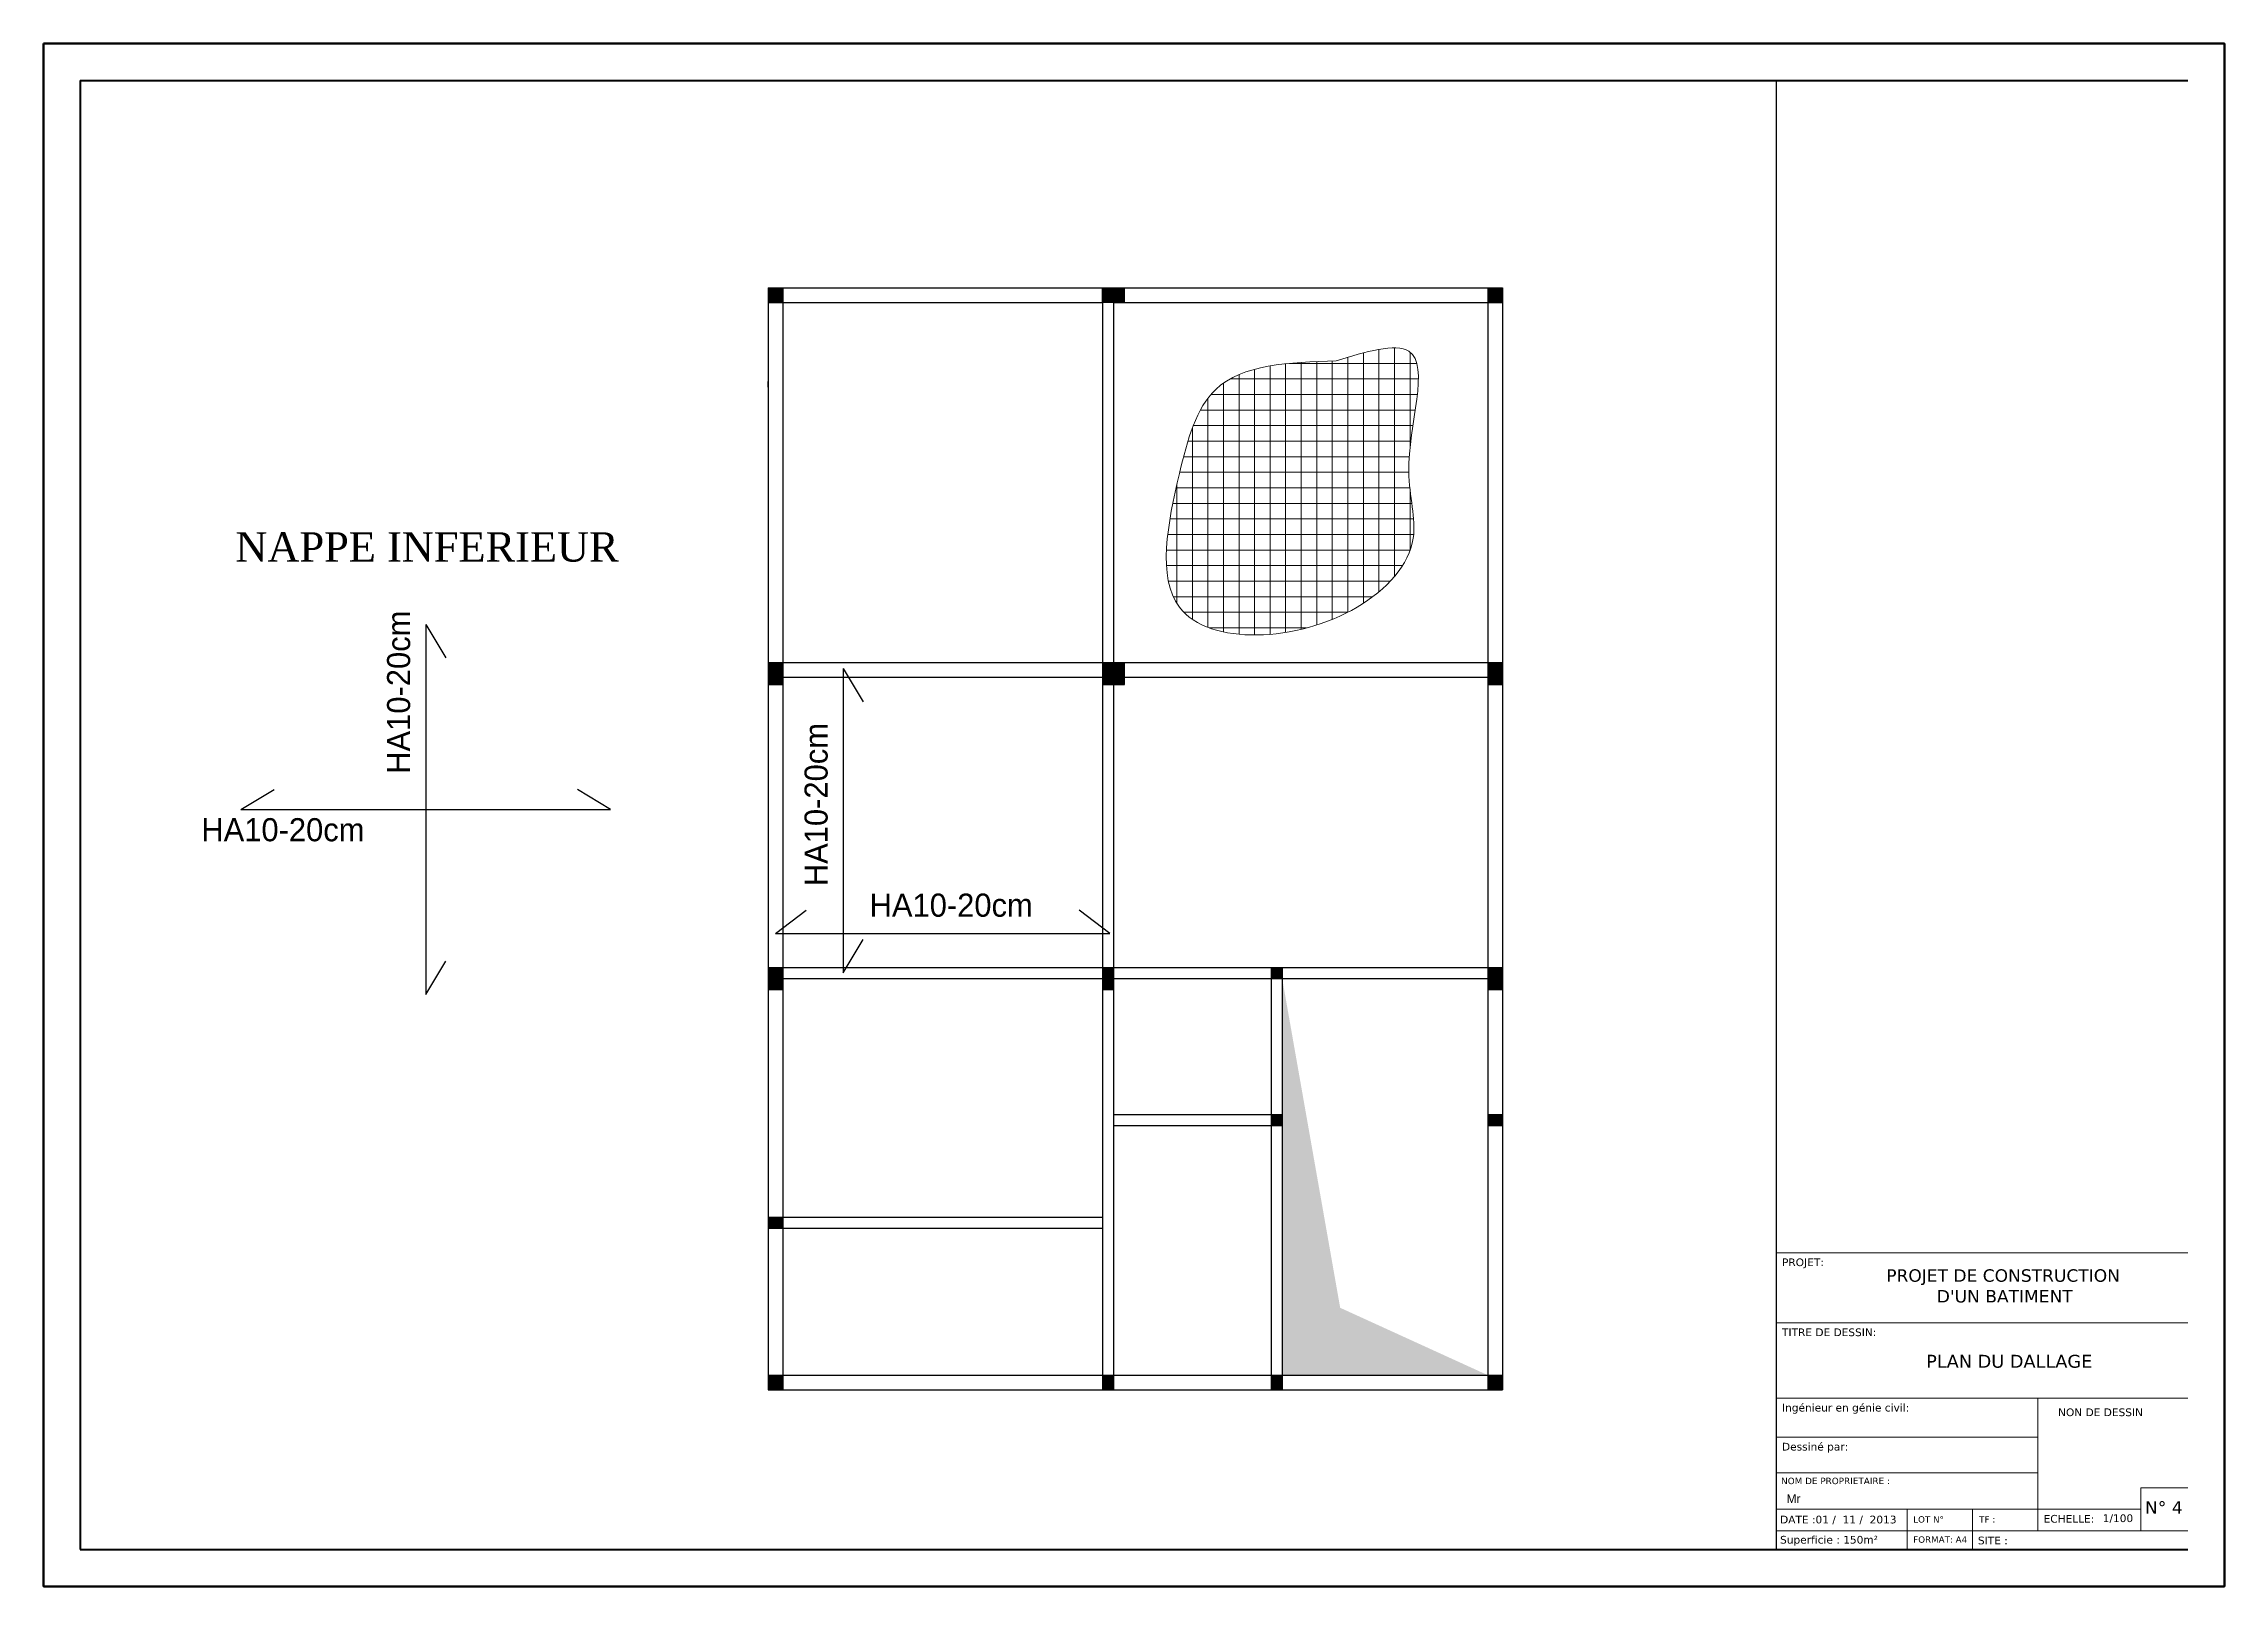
# Model space of a CAD drawing. Extents: x -110 to 3211, y -163 to 893.
# Drawn here: x 223.08 to 252.78, y 25.41 to 46.41 of the extents above; entities that cross this region are included whole.
import ezdxf

# ---------------------------------------------------------------- set-up
doc = ezdxf.new("R2010")
doc.units = 0
doc.header["$LTSCALE"] = 0.8
doc.header["$MEASUREMENT"] = 0
doc.layers.get('0').update_dxf_attribs({"color": 5, "linetype": 'CONTINUOUS'})
for name, color, linetype in [('COMBLDG', 7, 'CONTINUOUS'), ('DIM', 1, 'CONTINUOUS'), ('Layer2', 1, 'CONTINUOUS'), ('PIPE', 50, 'CONTINUOUS'), ('POWER', 5, 'CONTINUOUS'), ('WALL', 6, 'CONTINUOUS')]:
    doc.layers.add(name, color=color, linetype=linetype)
doc.layers.add('DETAIL', color=1, linetype='CONTINUOUS', lineweight=35)

msp = doc.modelspace()

# ---------------------------------------------------------------- texts
at = {"layer": 'COMBLDG', "color": 7, "lineweight": 9, "attachment_point": 1}
for s, insert, char_height, width in [('{\\fVerdana|b0|i0|c0|p34;\\C55;PROJET:}', (246.755, 29.871, -0.147), 0.10489, 11.75043), ("\\pi1.5704;{\\fVerdana|b0|i0|c0|p34;PROJET DE CONSTRUCTION \\P\\pi2.259;D'UN BATIMENT }", (246.604, 29.723, 0.603), 0.16932, 6.38547), ('{\\fVerdana|b0|i0|c0|p34;\\C55;TITRE DE DESSIN:}', (246.755, 28.918, -0.147), 0.10489, 11.75043), ('{\\fVerdana|b0|i0|c0|p34;PLAN DU DALLAGE}', (248.718, 28.559, -0.663), 0.17573, 5.65342), ('{\\fVerdana|b0|i0|c0|p34;\\C55;Ingénieur en génie civil:}', (246.755, 27.892, -0.147), 0.10489, 11.75043), ('{\\fVerdana|b0|i0|c0|p34;NON DE DESSIN}', (250.515, 27.829, -0.478), 0.10489, 11.75043), ('{\\fVerdana|b0|i0|c0|p34;\\C55;Dessiné par:}', (246.755, 27.361, -0.323), 0.10489, 11.75043), ('{\\fVerdana|b0|i0|c0|p34;\\C55;NOM DE PROPRIETAIRE :}', (246.743, 26.886, -0.094), 0.08772, 9.82617), ('{\\fArial|b0|i0|c0|p34; \\fColonna MT|b0|i0|c0|p82; \\H1.143x;Mr }', (246.739, 26.66, -0.176), 0.10489, 11.75043), ('{\\fVerdana|b0|i0|c0|p34;N° 4}', (251.698, 26.566, -0.12), 0.1704, 19.08879), ('{\\fVerdana|b0|i0|c0|p34;DATE :01 /  11 /  2013}', (246.729, 26.369, -0.323), 0.10489, 11.75043), ('{\\fVerdana|b0|i0|c0|p34;LOT N° }', (248.542, 26.362, -0.228), 0.08651, 9.69138), ('{\\fVerdana|b0|i0|c0|p34;TF : }', (249.44, 26.362, -0.267), 0.08651, 9.69138), ('{\\fVerdana|b0|i0|c0|p34;ECHELLE:}', (250.318, 26.379, -0.668), 0.10489, 11.75043), ('{\\fVerdana|b0|i0|c0|p34;1/100}', (251.123, 26.387, -0.565), 0.10489, 11.75043), ('{\\fVerdana|b0|i0|c0|p34;Superficie : 150m²}', (246.729, 26.094, -0.32), 0.10489, 11.75043), ('{\\fVerdana|b0|i0|c0|p34;FORMAT: A4}', (248.542, 26.087, -0.264), 0.08651, 9.69138), ('{\\fVerdana|b0|i0|c0|p34;SITE : }', (249.423, 26.084, -0.323), 0.10489, 11.75043)]:
    msp.add_mtext(s, dxfattribs=dict(at, insert=insert, char_height=char_height, width=width))
at = {"layer": 'DETAIL', "color": 7, "linetype": 'ByBlock', "lineweight": -3, "insert": (225.692, 39.756), "char_height": 0.4, "width": 5.48057, "attachment_point": 1}
msp.add_mtext('{\\fTimes New Roman|b0|i0|c0|p18;\\C6;NAPPE INFERIEUR}', dxfattribs=at)
at = {"layer": 'DETAIL', "color": 1, "linetype": 'ByBlock', "lineweight": -3, "char_height": 0.3146, "width": 0.56674, "attachment_point": 1, "rotation": 90}
for insert in [(227.757, 36.468), (233.443, 34.938)]:
    msp.add_mtext('HA10-20cm', dxfattribs=dict(at, insert=insert))
at = {"layer": 'DETAIL', "linetype": 'ByBlock', "lineweight": -3, "insert": (234.329, 34.837), "char_height": 0.31465, "width": 0.56674, "attachment_point": 1}
msp.add_mtext('{\\C1;HA10-20cm}', dxfattribs=at)
at = {"layer": 'DIM', "linetype": 'ByBlock', "lineweight": -3, "insert": (225.228, 35.864), "char_height": 0.31465, "width": 0.56674, "attachment_point": 1}
msp.add_mtext('{\\C1;HA10-20cm}', dxfattribs=at)

# ---------------------------------------------------------------- hatches: boundary and pattern name
at = {"layer": 'Layer2', "linetype": 'ByBlock', "lineweight": 13}
h = msp.add_hatch(dxfattribs=at)
h.set_pattern_fill('NET', scale=1.694251, style=0)
h.set_pattern_definition([(0, (299.29416, -39.69325), (0, 0.21178143), []), (90, (299.29416, -39.69325), (-0.21178143, 1e-17), [])])
edge = h.paths.add_edge_path()
edge.add_spline(control_points=[(240.683, 42.09), (240.044, 42.067), (238.933, 42.026), (238.488, 40.391), (238.049, 38.152), (240.764, 38.295), (241.906, 39.567), (241.497, 40.751), (242.154, 42.535), (241.087, 42.212), (240.683, 42.09)], knot_values=[0, 0, 0, 0, 0.994728, 1.730218, 2.804402, 4.232959, 4.94734, 5.483813, 6.450585, 7.039415, 7.039415, 7.039415, 7.039415], degree=3, periodic=0)

# ---------------------------------------------------------------- linework, layer by layer
at = {"color": 5, "lineweight": 40}
for p, q in [((223.58, 45.907), (252.28, 45.907)), ((223.58, 45.907), (223.58, 25.907)), ((223.58, 25.907), (252.28, 25.907))]:
    msp.add_line(p, q, dxfattribs=at)
at = {"color": 5, "lineweight": 100}
msp.add_lwpolyline([(223.08, 46.407), (252.78, 46.407), (252.78, 25.407), (223.08, 25.407)], close=True, dxfattribs=at)
at = {"layer": 'COMBLDG', "color": 7, "lineweight": 30}
msp.add_line((246.681, 25.907), (246.681, 45.907), dxfattribs=at)
at = {"layer": 'COMBLDG', "color": 7, "lineweight": 9}
for p, q in [((246.681, 29.949, 0.176), (252.28, 29.949, -0.565)), ((246.681, 28.996, 0.176), (252.28, 28.996, -0.565)), ((246.681, 27.97, 0.176), (252.28, 27.97, -0.565)), ((250.238, 27.97, -0.295), (250.238, 26.162, -0.532)), ((246.681, 27.439, 0), (250.238, 27.439, -0.47)), ((246.681, 26.951, 0.176), (250.238, 26.951, -0.295)), ((251.641, 26.75, -1.065), (252.28, 26.75, -1.13)), ((251.641, 26.75, 0), (251.641, 26.162, 0)), ((246.681, 26.456), (251.641, 26.456, -0.5)), ((248.459, 26.456, 0.039), (248.459, 25.907, -0.033)), ((249.348, 25.907, 0), (249.348, 26.456, 0)), ((246.681, 26.162, 0), (252.28, 26.162))]:
    msp.add_line(p, q, dxfattribs=at)
at = {"layer": 'DETAIL', "color": 5, "linetype": 'Continuous', "lineweight": -3}
for p, q in [((228.284, 38.5), (228.284, 33.465)), ((228.284, 38.5), (228.557, 38.048)), ((233.97, 37.899), (233.97, 33.76)), ((233.97, 37.899), (234.243, 37.448)), ((233.97, 33.76), (234.243, 34.212)), ((228.284, 33.465), (228.557, 33.917))]:
    msp.add_line(p, q, dxfattribs=at)
at = {"layer": 'DETAIL', "color": 3, "linetype": 'ByBlock', "lineweight": -3}
for p, q in [((225.767, 35.982), (226.218, 36.256)), ((230.801, 35.982), (230.35, 36.256)), ((225.767, 35.982), (230.801, 35.982)), ((233.048, 34.292), (233.467, 34.613)), ((237.599, 34.292), (237.181, 34.613)), ((233.048, 34.292), (237.599, 34.292))]:
    msp.add_line(p, q, dxfattribs=at)
at = {"layer": 'Layer2', "color": 5, "linetype": 'ByBlock', "lineweight": 13}
msp.add_spline([(240.683, 42.09), (239.043, 41.7), (238.549, 40.556), (238.549, 38.736), (240.969, 38.736), (241.733, 39.675), (241.672, 40.582), (241.672, 42.22), (240.683, 42.09)], degree=3, dxfattribs=at)
at = {"layer": 'PIPE', "color": 7, "ltscale": 0.8}
msp.add_solid([(239.948, 28.282), (242.748, 28.282), (239.948, 33.682), (240.738, 29.199)], dxfattribs=at)
at = {"layer": 'POWER', "ltscale": 0.8}
for p, q in [((237.649, 42.882), (237.499, 42.882)), ((242.748, 42.882), (242.948, 42.882))]:
    msp.add_line(p, q, dxfattribs=at)
for points in [[(232.948, 42.882), (233.148, 42.882), (232.948, 43.082), (233.148, 43.082)], [(237.499, 42.882), (237.799, 42.882), (237.499, 43.082), (237.799, 43.082)], [(242.748, 42.882), (242.948, 42.882), (242.748, 43.082), (242.948, 43.082)], [(232.948, 37.682), (233.148, 37.682), (232.948, 37.982), (233.148, 37.982)], [(237.499, 37.682), (237.799, 37.682), (237.499, 37.982), (237.799, 37.982)], [(242.748, 37.682), (242.948, 37.682), (242.748, 37.982), (242.948, 37.982)], [(232.948, 33.832), (233.148, 33.832), (232.948, 33.532), (233.148, 33.532)], [(237.499, 33.832), (237.649, 33.832), (237.499, 33.532), (237.649, 33.532)], [(239.798, 33.832), (239.948, 33.832), (239.798, 33.682), (239.948, 33.682)], [(242.748, 33.832), (242.948, 33.832), (242.748, 33.532), (242.948, 33.532)], [(239.798, 31.682), (239.948, 31.682), (239.798, 31.832), (239.948, 31.832)], [(242.748, 31.682), (242.948, 31.682), (242.748, 31.832), (242.948, 31.832)], [(232.948, 30.282), (233.148, 30.282), (232.948, 30.432), (233.148, 30.432)], [(232.948, 28.082), (233.148, 28.082), (232.948, 28.282), (233.148, 28.282)], [(237.499, 28.082), (237.649, 28.082), (237.499, 28.282), (237.649, 28.282)], [(239.798, 28.082), (239.948, 28.082), (239.798, 28.282), (239.948, 28.282)], [(242.748, 28.082), (242.948, 28.082), (242.748, 28.282), (242.948, 28.282)]]:
    msp.add_solid(points, dxfattribs=at)
at = {"layer": 'WALL'}
for p, q in [((232.948, 43.082), (232.948, 28.082)), ((232.948, 43.082), (242.948, 43.082)), ((232.948, 43.082), (232.948, 29.257)), ((233.148, 43.082), (233.148, 28.082)), ((237.499, 43.082), (237.499, 28.082)), ((237.499, 42.882), (237.499, 43.082)), ((237.799, 42.882), (237.799, 43.082)), ((242.748, 43.082), (242.748, 28.082)), ((242.948, 43.082), (242.948, 32.732)), ((232.948, 42.882), (237.499, 42.882)), ((237.649, 42.882), (237.499, 42.882)), ((237.649, 42.882), (242.948, 42.882)), ((237.649, 42.882), (237.649, 37.982)), ((232.948, 41.882), (232.948, 41.807)), ((232.948, 41.882), (232.948, 41.807)), ((232.948, 41.732), (232.948, 41.807)), ((232.948, 41.732), (232.948, 41.807)), ((232.948, 37.982), (242.948, 37.982)), ((233.148, 37.782), (237.499, 37.782)), ((237.799, 37.682), (237.799, 37.982)), ((237.799, 37.782), (242.748, 37.782)), ((232.948, 37.682), (233.148, 37.682)), ((237.499, 37.682), (237.799, 37.682)), ((237.649, 37.682), (237.649, 28.082)), ((242.748, 37.682), (242.948, 37.682)), ((232.948, 33.832), (242.948, 33.832)), ((233.148, 33.682), (237.499, 33.682)), ((237.499, 33.832), (237.649, 33.832)), ((237.649, 33.682), (242.748, 33.682)), ((239.798, 33.832), (239.798, 28.082)), ((239.948, 33.832), (239.948, 28.082)), ((232.948, 33.532), (233.148, 33.532)), ((237.499, 33.532), (237.649, 33.532)), ((242.748, 33.532), (242.948, 33.532)), ((242.948, 32.732), (242.948, 28.082)), ((237.649, 31.832), (239.948, 31.832)), ((242.748, 31.832), (242.948, 31.832)), ((237.649, 31.682), (239.948, 31.682)), ((242.748, 31.682), (242.948, 31.682)), ((232.948, 30.432), (237.499, 30.432)), ((232.948, 30.282), (237.499, 30.282)), ((232.948, 28.282), (242.948, 28.282)), ((232.948, 28.082), (242.948, 28.082))]:
    msp.add_line(p, q, dxfattribs=at)

msp.set_redraw_order([(e.dxf.handle, doc.entitydb.next_handle()) for e in msp.query("TEXT MTEXT ATTDEF DIMENSION ARC_DIMENSION")])  # texts and dimensions are drawn at this point

doc.saveas('drawing.dxf')
